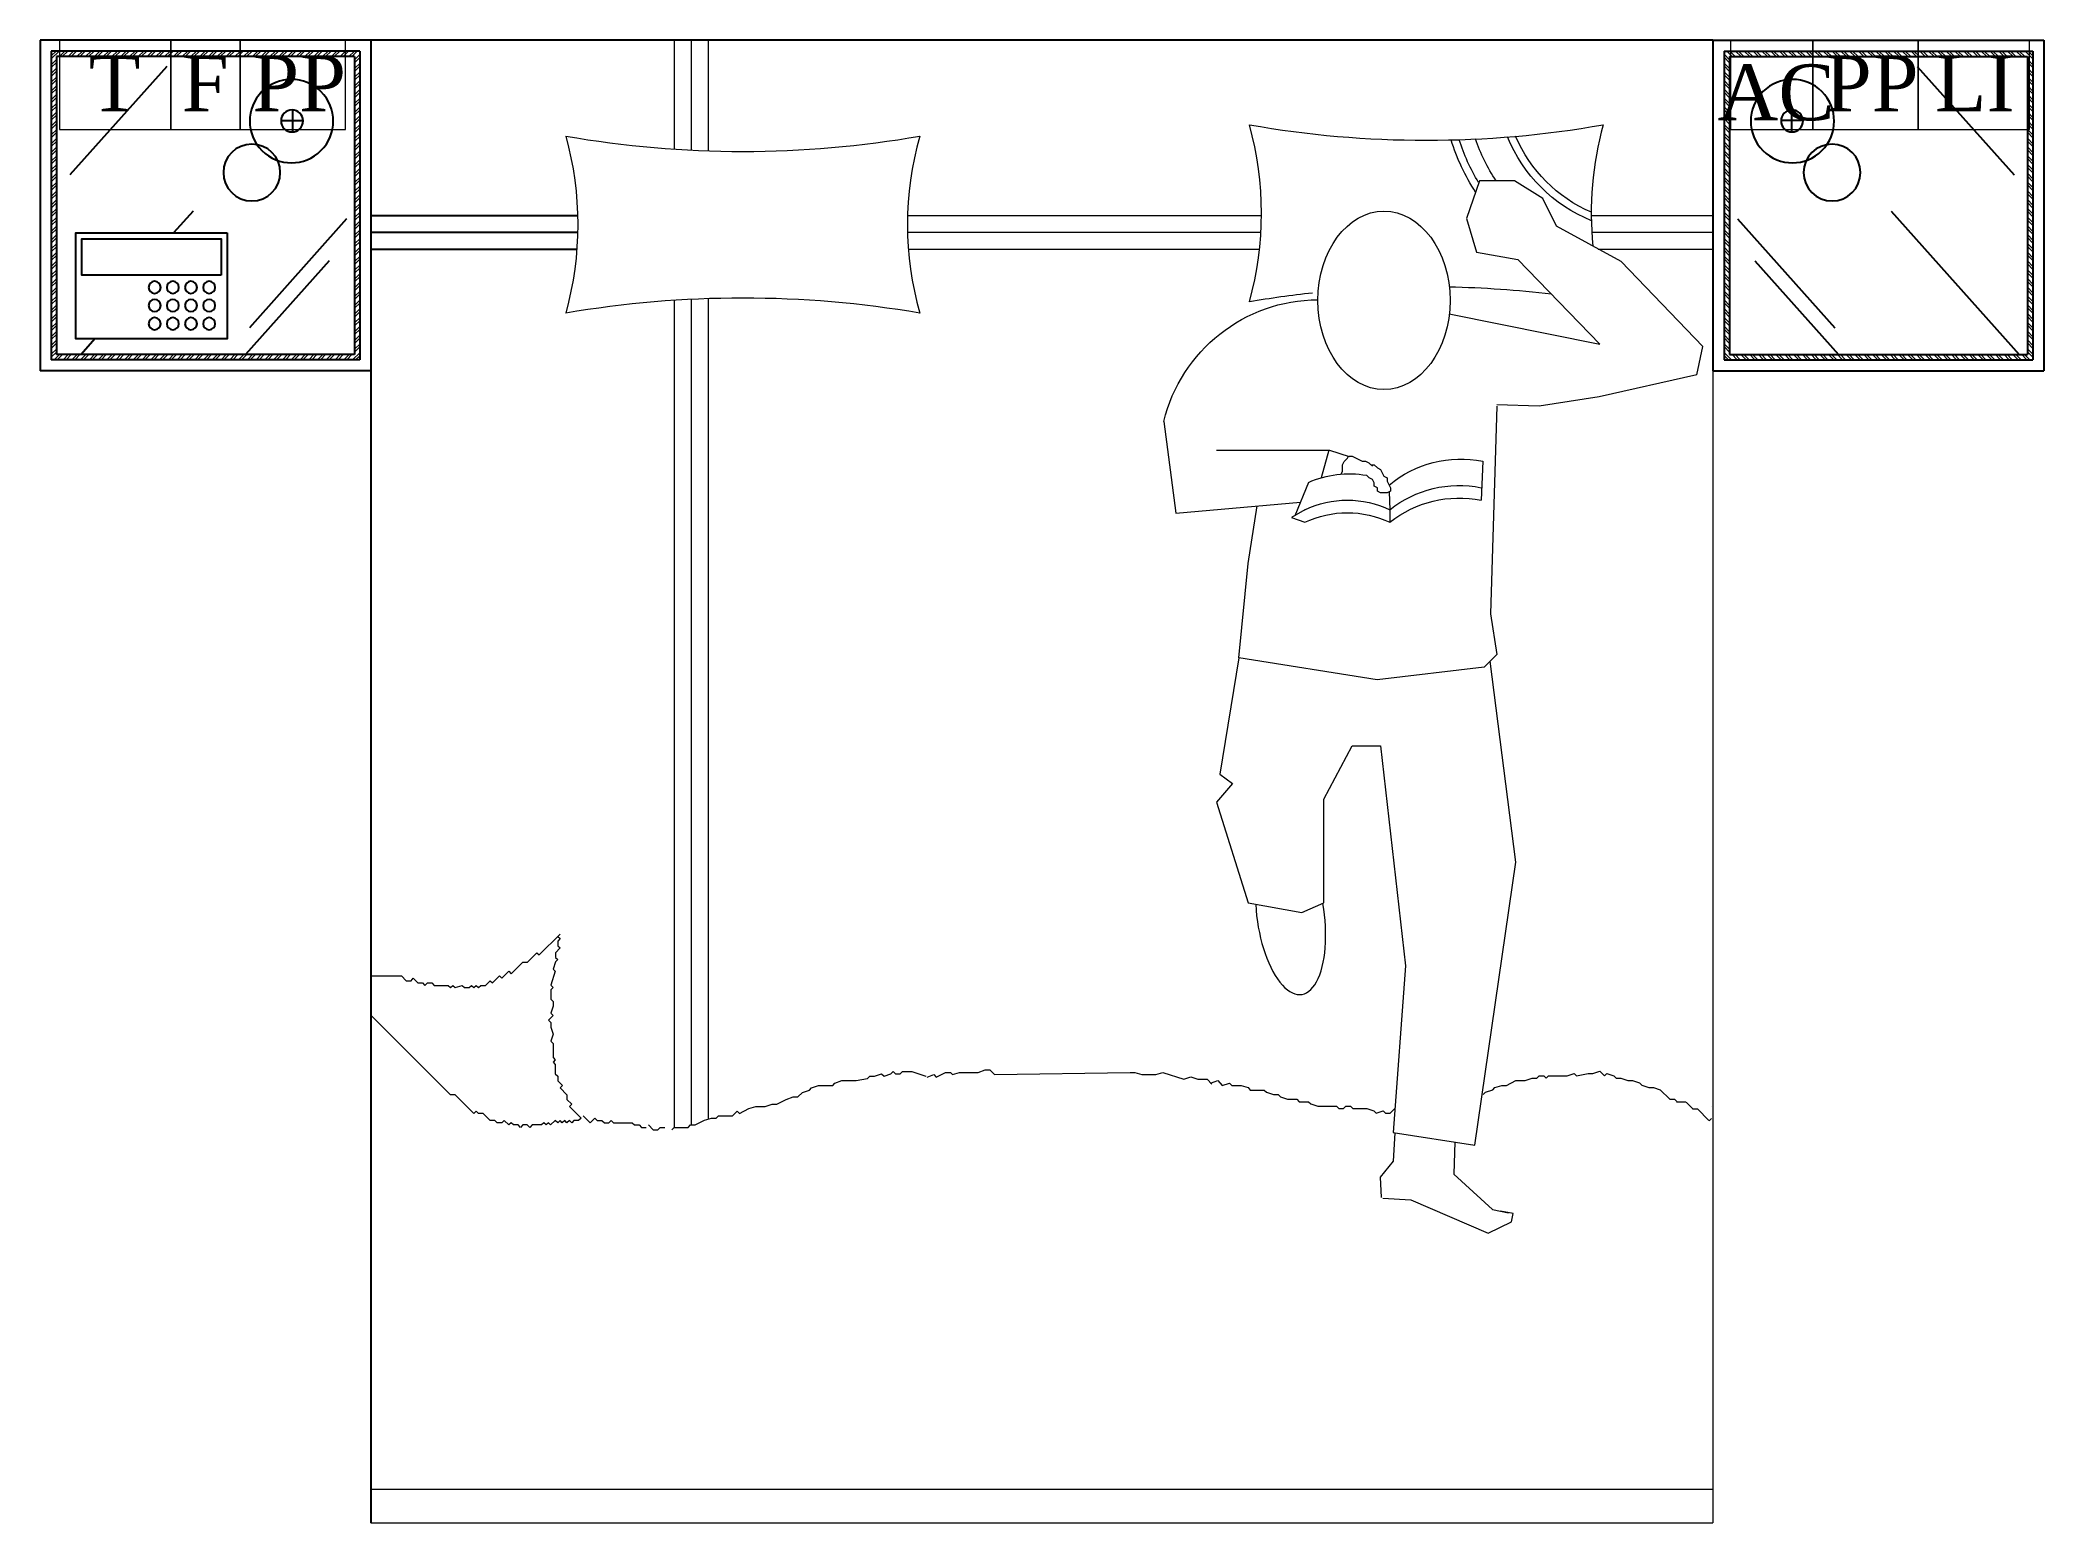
# Model space of a CAD drawing. Header units: millimetres. Extents: x -6808 to 215771, y -89660 to -16303.
# Drawn here: x 97574.6 to 97682.3, y -52667.6 to -52587.9 of the extents above; entities that cross this region are included whole.
import ezdxf

# ---------------------------------------------------------------- set-up
doc = ezdxf.new("R2010")
doc.units = ezdxf.units.MM
doc.header["$PDMODE"] = 35
doc.layers.get('0').update_dxf_attribs({"color": 8})
for name, color, linetype, lineweight in [('A- FUR', 34, 'Continuous', 0), ('ELE.13', 7, 'Continuous', 13), ('FURNITURE 2', 33, 'Continuous', 25), ('furnitures', 12, 'Continuous', 13)]:
    doc.layers.add(name, color=color, linetype=linetype, lineweight=lineweight)
doc.layers.add('furniture', color=7, linetype='Continuous', lineweight=5, true_color=0xe57b2a)
doc.styles.add('6 INCH', font='times.ttf', dxfattribs={"height": 6})

msp = doc.modelspace()

# ---------------------------------------------------------------- texts
at = {"layer": 'ELE.13', "ltscale": 5, "char_height": 3, "width": 5.27575, "attachment_point": 1, "rotation": 360, "style": '6 INCH'}
for s, insert in [('T', (97577.206, -52588.721)), (' F', (97581.066, -52588.721)), ('PP', (97585.991, -52588.721)), ('PP', (97670.533, -52588.721)), ('LI', (97676.458, -52588.721)), ('AC', (97664.765, -52589.204))]:
    msp.add_mtext(s, dxfattribs=dict(at, insert=insert))

# ---------------------------------------------------------------- blocks, each defined once
blk = doc.blocks.new('A$C1A9968DB')
at = {"layer": 'furniture', "ltscale": 0.5}
for p, q in [((7.524, 48.637), (8.851, 49.465)), ((8.851, 49.465), (10.509, 49.465)), ((10.509, 49.465), (11.117, 47.699)), ((6.881, 47.337), (7.524, 48.637)), ((3.848, 45.671), (6.881, 47.337)), ((11.117, 47.699), (10.648, 46.106)), ((3.848, 45.671), (0, 41.681)), ((8.701, 45.773), (4.853, 41.783)), ((10.648, 46.106), (8.701, 45.773)), ((11.924, 43.211), (4.853, 41.783)), ((0.296, 40.351), (0, 41.681)), ((0.296, 40.351), (4.883, 39.317)), ((4.883, 39.317), (7.695, 38.873)), ((7.695, 38.873), (9.682, 38.934)), ((9.684, 38.873), (9.98, 29.12)), ((25.343, 38.154), (24.778, 33.849)), ((17.559, 36.804), (16.623, 36.511)), ((22.855, 36.804), (17.559, 36.804)), ((17.59, 36.808), (17.948, 35.509)), ((10.346, 36.284), (10.424, 34.452)), ((15.149, 35.891), (15.071, 35.736)), ((15.304, 35.969), (15.149, 35.891)), ((15.459, 36.124), (15.304, 35.969)), ((15.615, 36.124), (15.459, 36.124)), ((15.537, 36.047), (15.692, 36.202)), ((15.692, 36.202), (15.847, 36.279)), ((15.847, 36.279), (16.003, 36.279)), ((16.003, 36.279), (16.313, 36.434)), ((16.313, 36.434), (16.469, 36.512)), ((16.469, 36.512), (16.624, 36.512)), ((16.701, 36.434), (16.658, 36.522)), ((16.857, 36.279), (16.701, 36.434)), ((16.934, 36.124), (16.857, 36.279)), ((16.934, 35.814), (16.934, 36.124)), ((17, 35.683), (16.934, 35.814)), ((14.761, 35.194), (14.683, 35.039)), ((14.683, 35.039), (14.683, 34.884)), ((14.683, 34.884), (14.838, 34.806)), ((14.744, 34.853), (14.715, 34.009)), ((14.838, 35.349), (14.761, 35.194)), ((14.993, 35.581), (14.838, 35.504)), ((14.838, 35.504), (14.838, 35.349)), ((15.071, 35.736), (14.993, 35.581)), ((15.149, 34.806), (15.304, 34.884)), ((15.304, 35.039), (15.459, 35.116)), ((15.304, 34.884), (15.304, 35.039)), ((15.459, 35.271), (15.537, 35.426)), ((15.459, 35.116), (15.459, 35.271)), ((15.537, 35.426), (15.692, 35.504)), ((15.692, 35.504), (15.813, 35.625)), ((18.542, 35.291), (19.186, 33.721)), ((14.715, 34.009), (14.715, 33.418)), ((14.838, 34.806), (15.149, 34.806)), ((18.711, 34.009), (19.341, 33.643)), ((24.778, 33.849), (18.922, 34.365)), ((21.375, 31.484), (20.947, 34.186)), ((19.341, 33.643), (18.711, 33.418)), ((21.819, 27.051), (21.375, 31.484)), ((9.98, 29.12), (9.684, 27.199)), ((8.796, 17.445), (9.996, 26.886)), ((9.684, 27.199), (10.276, 26.608)), ((10.276, 26.608), (15.307, 26.016)), ((15.307, 26.016), (21.819, 27.051)), ((21.819, 27.051), (22.707, 21.583)), ((15.159, 22.913), (13.975, 12.568)), ((16.491, 22.913), (15.159, 22.913)), ((17.823, 20.401), (16.491, 22.913)), ((22.707, 21.583), (22.115, 21.14)), ((22.115, 21.14), (22.855, 20.253)), ((17.823, 15.524), (17.823, 20.401)), ((22.855, 20.253), (21.375, 15.524)), ((10.72, 4.145), (8.796, 17.445)), ((18.859, 15.081), (17.823, 15.524)), ((21.375, 15.524), (18.859, 15.081)), ((13.975, 12.568), (14.567, 4.736)), ((14.567, 4.736), (10.72, 4.145)), ((14.482, 4.723), (14.558, 3.386)), ((11.666, 4.29), (11.705, 2.781)), ((14.558, 3.386), (15.165, 2.638)), ((11.705, 2.781), (9.887, 1.107)), ((15.165, 2.638), (15.129, 1.677)), ((9.887, 1.107), (9.138, 0.965)), ((13.732, 1.575), (10.101, 0)), ((15.053, 1.648), (13.732, 1.575)), ((10.101, 0), (9, 0.535))]:
    blk.add_line(p, q, dxfattribs=at)
blk.add_lwpolyline([(9, 0.535), (8.926, 0.924), (9.512, 1.036)], dxfattribs=at)
for centre, radius, start, end in [((18.058, 36.38), 7.498, 13.68724, 89.70433), ((11.382, 31.162), 5.226, 49.90029, 101.4337), ((11.46, 29.921), 5.226, 51.46202, 101.4337), ((16.636, 31.025), 4.672, 65.91342, 100.13711), ((11.46, 29.33), 5.226, 51.46202, 101.4337), ((16.713, 29.785), 4.672, 64.68646, 115.31354), ((16.713, 29.194), 4.672, 64.68646, 115.31354)]:
    blk.add_arc(centre, radius, start, end, dxfattribs=at)
at = {"layer": 'furniture', "ltscale": 0.5, "extrusion": (1.33e-14, -5.24506e-16, -1)}
blk.add_ellipse((14.992, 43.847), major_axis=(0, -4.194), ratio=0.740098, start_param=4.712389, end_param=10.995574, dxfattribs=at)
at = {"layer": 'furniture', "ltscale": 0.5, "extrusion": (1.32939e-14, -5.4405e-16, -1)}
blk.add_ellipse((19.382, 14.937), major_axis=(-0.513, -3.715), ratio=0.422098, start_param=4.512692, end_param=7.948784, dxfattribs=at)
blk = doc.blocks.new('*X398')
at = {"color": 0}
for p, q in [((221.8465, 124.1881), (221.8607, 124.2023)), ((221.8465, 124.1935), (221.8554, 124.2023)), ((221.8465, 124.1775), (221.8565, 124.1875)), ((221.8613, 124.1923), (221.8713, 124.2023)), ((221.8666, 124.1923), (221.8766, 124.2023)), ((221.8772, 124.1923), (221.8872, 124.2023)), ((221.8825, 124.1923), (221.8925, 124.2023)), ((221.8931, 124.1923), (221.9031, 124.2023)), ((221.8984, 124.1923), (221.9084, 124.2023)), ((221.9091, 124.1923), (221.9191, 124.2023)), ((221.9144, 124.1923), (221.9244, 124.2023)), ((221.925, 124.1923), (221.935, 124.2023)), ((221.9303, 124.1923), (221.9403, 124.2023)), ((221.9409, 124.1923), (221.9509, 124.2023)), ((221.9462, 124.1923), (221.9562, 124.2023)), ((221.9568, 124.1923), (221.9668, 124.2023)), ((221.9621, 124.1923), (221.9721, 124.2023)), ((221.9727, 124.1923), (221.9827, 124.2023)), ((221.978, 124.1923), (221.988, 124.2023)), ((221.9886, 124.1923), (221.9986, 124.2023)), ((221.9939, 124.1923), (222.0039, 124.2023)), ((222.0045, 124.1923), (222.0145, 124.2023)), ((222.0098, 124.1923), (222.0198, 124.2023)), ((222.0204, 124.1923), (222.0304, 124.2023)), ((222.0257, 124.1923), (222.0357, 124.2023)), ((222.0363, 124.1923), (222.0463, 124.2023)), ((222.0416, 124.1923), (222.0516, 124.2023)), ((222.0522, 124.1923), (222.0622, 124.2023)), ((222.0575, 124.1923), (222.0675, 124.2023)), ((222.0682, 124.1923), (222.0782, 124.2023)), ((222.0735, 124.1923), (222.0835, 124.2023)), ((222.0841, 124.1923), (222.0941, 124.2023)), ((222.0894, 124.1923), (222.0994, 124.2023)), ((222.1, 124.1923), (222.11, 124.2023)), ((222.1053, 124.1923), (222.1153, 124.2023)), ((222.1159, 124.1923), (222.1259, 124.2023)), ((222.1212, 124.1923), (222.1312, 124.2023)), ((222.1318, 124.1923), (222.1418, 124.2023)), ((222.1371, 124.1923), (222.1471, 124.2023)), ((222.1477, 124.1923), (222.1577, 124.2023)), ((222.153, 124.1923), (222.163, 124.2023)), ((222.1636, 124.1923), (222.1736, 124.2023)), ((222.1689, 124.1923), (222.1789, 124.2023)), ((222.1795, 124.1923), (222.1895, 124.2023)), ((222.1848, 124.1923), (222.1948, 124.2023)), ((222.1954, 124.1923), (222.2054, 124.2023)), ((222.2007, 124.1923), (222.2107, 124.2023)), ((222.2113, 124.1923), (222.2213, 124.2023)), ((222.2166, 124.1923), (222.2266, 124.2023)), ((222.2272, 124.1923), (222.2372, 124.2023)), ((222.2326, 124.1923), (222.2426, 124.2023)), ((222.2432, 124.1923), (222.2532, 124.2023)), ((222.2485, 124.1923), (222.2585, 124.2023)), ((222.2591, 124.1923), (222.2691, 124.2023)), ((222.2644, 124.1923), (222.2744, 124.2023)), ((222.275, 124.1923), (222.285, 124.2023)), ((222.2803, 124.1923), (222.2903, 124.2023)), ((222.2909, 124.1923), (222.3009, 124.2023)), ((222.2962, 124.1923), (222.3062, 124.2023)), ((222.3068, 124.1923), (222.3168, 124.2023)), ((222.3121, 124.1923), (222.3221, 124.2023)), ((222.3227, 124.1923), (222.3327, 124.2023)), ((222.328, 124.1923), (222.338, 124.2023)), ((222.3386, 124.1923), (222.3486, 124.2023)), ((222.3439, 124.1923), (222.3539, 124.2023)), ((222.3545, 124.1923), (222.3645, 124.2023)), ((222.3598, 124.1923), (222.3698, 124.2023)), ((222.3704, 124.1923), (222.3804, 124.2023)), ((222.3757, 124.1923), (222.3857, 124.2023)), ((222.3863, 124.1923), (222.3963, 124.2023)), ((222.3917, 124.1923), (222.4017, 124.2023)), ((222.3965, 124.1866), (222.4065, 124.1966)), ((222.3965, 124.1813), (222.4065, 124.1913)), ((221.8465, 124.1722), (221.8565, 124.1822)), ((221.8465, 124.1616), (221.8565, 124.1716)), ((221.8465, 124.1563), (221.8565, 124.1663)), ((221.8465, 124.1457), (221.8565, 124.1557)), ((222.3965, 124.1707), (222.4065, 124.1807)), ((222.3965, 124.1654), (222.4065, 124.1754)), ((222.3965, 124.1548), (222.4065, 124.1648)), ((222.3965, 124.1495), (222.4065, 124.1595)), ((221.8465, 124.1404), (221.8565, 124.1504)), ((221.8465, 124.1298), (221.8565, 124.1398)), ((221.8465, 124.1245), (221.8565, 124.1345)), ((221.8465, 124.1139), (221.8565, 124.1239)), ((221.8465, 124.1086), (221.8565, 124.1186)), ((222.3965, 124.1389), (222.4065, 124.1489)), ((222.3965, 124.1336), (222.4065, 124.1436)), ((222.3965, 124.123), (222.4065, 124.133)), ((222.3965, 124.1177), (222.4065, 124.1277)), ((222.3965, 124.1071), (222.4065, 124.1171)), ((221.8465, 124.098), (221.8565, 124.108)), ((221.8465, 124.0927), (221.8565, 124.1027)), ((221.8465, 124.0821), (221.8565, 124.0921)), ((221.8465, 124.0768), (221.8565, 124.0868)), ((222.3965, 124.1018), (222.4065, 124.1118)), ((222.3965, 124.0911), (222.4065, 124.1011)), ((222.3965, 124.0858), (222.4065, 124.0958)), ((222.3965, 124.0752), (222.4065, 124.0852)), ((222.3965, 124.0699), (222.4065, 124.0799)), ((221.8465, 124.0662), (221.8565, 124.0762)), ((221.8465, 124.0609), (221.8565, 124.0709)), ((221.8465, 124.0503), (221.8565, 124.0603)), ((221.8465, 124.045), (221.8565, 124.055)), ((221.8465, 124.0344), (221.8565, 124.0444)), ((222.3965, 124.0593), (222.4065, 124.0693)), ((222.3965, 124.054), (222.4065, 124.064)), ((222.3965, 124.0434), (222.4065, 124.0534)), ((222.3965, 124.0381), (222.4065, 124.0481)), ((221.8465, 124.029), (221.8565, 124.039)), ((221.8465, 124.0184), (221.8565, 124.0284)), ((221.8465, 124.0131), (221.8565, 124.0231)), ((221.8465, 124.0025), (221.8565, 124.0125)), ((221.8465, 123.9972), (221.8565, 124.0072)), ((222.3965, 124.0275), (222.4065, 124.0375)), ((222.3965, 124.0222), (222.4065, 124.0322)), ((222.3965, 124.0116), (222.4065, 124.0216)), ((222.3965, 124.0063), (222.4065, 124.0163)), ((222.3965, 123.9957), (222.4065, 124.0057)), ((221.8465, 123.9866), (221.8565, 123.9966)), ((221.8465, 123.9813), (221.8565, 123.9913)), ((221.8465, 123.9707), (221.8565, 123.9807)), ((221.8465, 123.9654), (221.8565, 123.9754)), ((222.3965, 123.9904), (222.4065, 124.0004)), ((222.3965, 123.9798), (222.4065, 123.9898)), ((222.3965, 123.9745), (222.4065, 123.9845)), ((222.3965, 123.9639), (222.4065, 123.9739)), ((221.8465, 123.9548), (221.8565, 123.9648)), ((221.8465, 123.9495), (221.8565, 123.9595)), ((221.8465, 123.9389), (221.8565, 123.9489)), ((221.8465, 123.9336), (221.8565, 123.9436)), ((222.3965, 123.9586), (222.4065, 123.9686)), ((222.3965, 123.948), (222.4065, 123.958)), ((222.3965, 123.9427), (222.4065, 123.9527)), ((222.3965, 123.932), (222.4065, 123.942)), ((222.3965, 123.9267), (222.4065, 123.9367)), ((221.8465, 123.923), (221.8565, 123.933)), ((221.8465, 123.9177), (221.8565, 123.9277)), ((221.8465, 123.9071), (221.8565, 123.9171)), ((221.8465, 123.9018), (221.8565, 123.9118)), ((221.8465, 123.8912), (221.8565, 123.9012)), ((222.3965, 123.9161), (222.4065, 123.9261)), ((222.3965, 123.9108), (222.4065, 123.9208)), ((222.3965, 123.9002), (222.4065, 123.9102)), ((222.3965, 123.8949), (222.4065, 123.9049)), ((221.8465, 123.8859), (221.8565, 123.8959)), ((221.8465, 123.8753), (221.8565, 123.8853)), ((221.8465, 123.8699), (221.8565, 123.8799)), ((221.8465, 123.8593), (221.8565, 123.8693)), ((221.8465, 123.854), (221.8565, 123.864)), ((222.3965, 123.8843), (222.4065, 123.8943)), ((222.3965, 123.879), (222.4065, 123.889)), ((222.3965, 123.8684), (222.4065, 123.8784)), ((222.3965, 123.8631), (222.4065, 123.8731)), ((222.3965, 123.8525), (222.4065, 123.8625)), ((221.8465, 123.8434), (221.8565, 123.8534)), ((221.8465, 123.8381), (221.8565, 123.8481)), ((221.8465, 123.8275), (221.8565, 123.8375)), ((221.8465, 123.8222), (221.8565, 123.8322)), ((222.3965, 123.8472), (222.4065, 123.8572)), ((222.3965, 123.8366), (222.4065, 123.8466)), ((222.3965, 123.8313), (222.4065, 123.8413)), ((222.3965, 123.8207), (222.4065, 123.8307)), ((222.3965, 123.8154), (222.4065, 123.8254)), ((221.8465, 123.8116), (221.8565, 123.8216)), ((221.8465, 123.8063), (221.8565, 123.8163)), ((221.8465, 123.7957), (221.8565, 123.8057)), ((221.8465, 123.7904), (221.8565, 123.8004)), ((221.8465, 123.7798), (221.8565, 123.7898)), ((222.3965, 123.8048), (222.4065, 123.8148)), ((222.3965, 123.7995), (222.4065, 123.8095)), ((222.3965, 123.7889), (222.4065, 123.7989)), ((222.3965, 123.7836), (222.4065, 123.7936)), ((221.8465, 123.7745), (221.8565, 123.7845)), ((221.8465, 123.7639), (221.8565, 123.7739)), ((221.8465, 123.7586), (221.8565, 123.7686)), ((221.8465, 123.748), (221.8565, 123.758)), ((221.8465, 123.7427), (221.8565, 123.7527)), ((222.3965, 123.7729), (222.4065, 123.7829)), ((222.3965, 123.7676), (222.4065, 123.7776)), ((222.3965, 123.757), (222.4065, 123.767)), ((222.3965, 123.7517), (222.4065, 123.7617)), ((221.8465, 123.7321), (221.8565, 123.7421)), ((221.8465, 123.7268), (221.8565, 123.7368)), ((221.8465, 123.7162), (221.8565, 123.7262)), ((221.8465, 123.7109), (221.8565, 123.7209)), ((222.3965, 123.7411), (222.4065, 123.7511)), ((222.3965, 123.7358), (222.4065, 123.7458)), ((222.3965, 123.7252), (222.4065, 123.7352)), ((222.3965, 123.7199), (222.4065, 123.7299)), ((222.3965, 123.7093), (222.4065, 123.7193)), ((221.8465, 123.7002), (221.8565, 123.7102)), ((221.8465, 123.6949), (221.8565, 123.7049)), ((221.8465, 123.6843), (221.8565, 123.6943)), ((221.8465, 123.679), (221.8565, 123.689)), ((222.3965, 123.704), (222.4065, 123.714)), ((222.3965, 123.6934), (222.4065, 123.7034)), ((222.3965, 123.6881), (222.4065, 123.6981)), ((222.3965, 123.6775), (222.4065, 123.6875)), ((222.3965, 123.6722), (222.4065, 123.6822)), ((221.8465, 123.6684), (221.8565, 123.6784)), ((221.8465, 123.6631), (221.8565, 123.6731)), ((221.8465, 123.6525), (221.8565, 123.6625)), ((221.8465, 123.6472), (221.8565, 123.6572)), ((221.8523, 123.6423), (221.8623, 123.6523)), ((221.8576, 123.6423), (221.8676, 123.6523)), ((221.8682, 123.6423), (221.8782, 123.6523)), ((221.8735, 123.6423), (221.8835, 123.6523)), ((221.8841, 123.6423), (221.8941, 123.6523)), ((221.8894, 123.6423), (221.8994, 123.6523)), ((221.9, 123.6423), (221.91, 123.6523)), ((221.9053, 123.6423), (221.9153, 123.6523)), ((221.9159, 123.6423), (221.9259, 123.6523)), ((221.9212, 123.6423), (221.9312, 123.6523)), ((221.9318, 123.6423), (221.9418, 123.6523)), ((221.9371, 123.6423), (221.9471, 123.6523)), ((221.9477, 123.6423), (221.9577, 123.6523)), ((221.953, 123.6423), (221.963, 123.6523)), ((221.9636, 123.6423), (221.9736, 123.6523)), ((221.9689, 123.6423), (221.9789, 123.6523)), ((221.9795, 123.6423), (221.9895, 123.6523)), ((221.9848, 123.6423), (221.9948, 123.6523)), ((221.9954, 123.6423), (222.0054, 123.6523)), ((222.0008, 123.6423), (222.0108, 123.6523)), ((222.0114, 123.6423), (222.0214, 123.6523)), ((222.0167, 123.6423), (222.0267, 123.6523)), ((222.0273, 123.6423), (222.0373, 123.6523)), ((222.0326, 123.6423), (222.0426, 123.6523)), ((222.0432, 123.6423), (222.0532, 123.6523)), ((222.0485, 123.6423), (222.0585, 123.6523)), ((222.0591, 123.6423), (222.0691, 123.6523)), ((222.0644, 123.6423), (222.0744, 123.6523)), ((222.075, 123.6423), (222.085, 123.6523)), ((222.0803, 123.6423), (222.0903, 123.6523)), ((222.0909, 123.6423), (222.1009, 123.6523)), ((222.0962, 123.6423), (222.1062, 123.6523)), ((222.1068, 123.6423), (222.1168, 123.6523)), ((222.1121, 123.6423), (222.1221, 123.6523)), ((222.1227, 123.6423), (222.1327, 123.6523)), ((222.128, 123.6423), (222.138, 123.6523)), ((222.1386, 123.6423), (222.1486, 123.6523)), ((222.1439, 123.6423), (222.1539, 123.6523)), ((222.1545, 123.6423), (222.1645, 123.6523)), ((222.1599, 123.6423), (222.1699, 123.6523)), ((222.1705, 123.6423), (222.1805, 123.6523)), ((222.1758, 123.6423), (222.1858, 123.6523)), ((222.1864, 123.6423), (222.1964, 123.6523)), ((222.1917, 123.6423), (222.2017, 123.6523)), ((222.2023, 123.6423), (222.2123, 123.6523)), ((222.2076, 123.6423), (222.2176, 123.6523)), ((222.2182, 123.6423), (222.2282, 123.6523)), ((222.2235, 123.6423), (222.2335, 123.6523)), ((222.2341, 123.6423), (222.2441, 123.6523)), ((222.2394, 123.6423), (222.2494, 123.6523)), ((222.25, 123.6423), (222.26, 123.6523)), ((222.2553, 123.6423), (222.2653, 123.6523)), ((222.2659, 123.6423), (222.2759, 123.6523)), ((222.2712, 123.6423), (222.2812, 123.6523)), ((222.2818, 123.6423), (222.2918, 123.6523)), ((222.2871, 123.6423), (222.2971, 123.6523)), ((222.2977, 123.6423), (222.3077, 123.6523)), ((222.303, 123.6423), (222.313, 123.6523)), ((222.3136, 123.6423), (222.3236, 123.6523)), ((222.3189, 123.6423), (222.3289, 123.6523)), ((222.3296, 123.6423), (222.3396, 123.6523)), ((222.3349, 123.6423), (222.3449, 123.6523)), ((222.3455, 123.6423), (222.3555, 123.6523)), ((222.3508, 123.6423), (222.3608, 123.6523)), ((222.3614, 123.6423), (222.3714, 123.6523)), ((222.3667, 123.6423), (222.3767, 123.6523)), ((222.3773, 123.6423), (222.3873, 123.6523)), ((222.3826, 123.6423), (222.3926, 123.6523)), ((222.3932, 123.6423), (222.4065, 123.6557)), ((222.3965, 123.6616), (222.4065, 123.6716)), ((222.3965, 123.6563), (222.4065, 123.6663)), ((222.3985, 123.6423), (222.4065, 123.6504))]:
    blk.add_line(p, q, dxfattribs=at)
blk = doc.blocks.new('M_DFURN_LEM_3D TELEPHONE_P')
at = {"color": 0, "linetype": 'ByBlock', "lineweight": -2}
for points in [[(0.25, -0.0875), (0.25, 0.0875), (0, 0.0875), (0, -0.0875)], [(0.24, -0.0175), (0.01, -0.0175), (0.01, -0.0775), (0.24, -0.0775)]]:
    blk.add_lwpolyline(points, close=True, dxfattribs=at)
for centre in [(0.13, 0.0625), (0.16, 0.0625), (0.19, 0.0625), (0.22, 0.0625), (0.13, 0.0325), (0.16, 0.0325), (0.19, 0.0325), (0.22, 0.0325), (0.13, 0.0025), (0.16, 0.0025), (0.19, 0.0025), (0.22, 0.0025)]:
    blk.add_circle(centre, 0.01, dxfattribs=at)
at = {"layer": 'Defpoints', "color": 0, "linetype": 'ByBlock', "lineweight": -2}
blk.add_point((0.25, 0), dxfattribs=at)
blk = doc.blocks.new('ertergrgr')
at = {"layer": 'furnitures', "color": 27, "ltscale": 50}
for p, q in [((-766411.4, 424368.94), (-766482.81, 424368.94)), ((-766482.81, 424290.02), (-766482.81, 424368.94)), ((-766411.4, 424367.15), (-766482.81, 424367.15)), ((-766428.65, 424347.76), (-766429.15, 424347.51)), ((-766428.4, 424347.76), (-766428.65, 424347.76)), ((-766428.44, 424303.81), (-766428.44, 424347.76)), ((-766428.28, 424347.89), (-766428.4, 424347.76)), ((-766427.54, 424347.89), (-766428.28, 424347.89)), ((-766427.41, 424348.01), (-766427.54, 424347.89)), ((-766427.54, 424303.86), (-766427.54, 424347.89)), ((-766426.79, 424347.89), (-766427.04, 424347.89)), ((-766426.67, 424348.01), (-766426.79, 424347.89)), ((-766426.42, 424348.01), (-766426.67, 424348.01)), ((-766426.17, 424347.76), (-766426.42, 424348.01)), ((-766425.8, 424347.89), (-766426.05, 424347.89)), ((-766425.68, 424347.76), (-766425.8, 424347.89)), ((-766425.43, 424347.76), (-766425.68, 424347.76)), ((-766425.3, 424347.64), (-766425.43, 424347.76)), ((-766424.81, 424347.64), (-766425.3, 424347.64)), ((-766424.56, 424347.64), (-766424.81, 424347.64)), ((-766424.31, 424347.64), (-766424.56, 424347.64)), ((-766424.19, 424347.52), (-766424.31, 424347.64)), ((-766424.06, 424347.64), (-766424.19, 424347.52)), ((-766423.82, 424347.64), (-766424.06, 424347.64)), ((-766423.69, 424347.52), (-766423.82, 424347.64)), ((-766423.07, 424347.64), (-766423.32, 424347.39)), ((-766422.7, 424347.27), (-766423.07, 424347.64)), ((-766422.2, 424347.52), (-766422.08, 424347.64)), ((-766422.08, 424347.64), (-766421.96, 424347.52)), ((-766421.96, 424347.52), (-766421.83, 424347.64)), ((-766421.83, 424347.64), (-766421.71, 424347.52)), ((-766421.71, 424347.52), (-766421.58, 424347.64)), ((-766421.58, 424347.64), (-766421.46, 424347.52)), ((-766421.46, 424347.52), (-766421.34, 424347.64)), ((-766421.34, 424347.64), (-766421.21, 424347.52)), ((-766421.21, 424347.52), (-766420.96, 424347.76)), ((-766420.96, 424347.76), (-766420.84, 424347.64)), ((-766420.84, 424347.64), (-766420.72, 424347.76)), ((-766420.72, 424347.76), (-766420.59, 424347.64)), ((-766420.59, 424347.64), (-766420.47, 424347.76)), ((-766420.47, 424347.76), (-766419.97, 424347.76)), ((-766419.97, 424347.76), (-766419.85, 424347.89)), ((-766419.85, 424347.89), (-766419.72, 424347.76)), ((-766419.72, 424347.76), (-766419.48, 424347.76)), ((-766419.48, 424347.76), (-766419.35, 424347.89)), ((-766419.35, 424347.89), (-766419.23, 424347.76)), ((-766419.23, 424347.76), (-766418.98, 424347.76)), ((-766418.98, 424347.76), (-766418.86, 424347.64)), ((-766418.86, 424347.64), (-766418.73, 424347.76)), ((-766418.73, 424347.76), (-766418.48, 424347.52)), ((-766418.48, 424347.52), (-766418.36, 424347.64)), ((-766418.36, 424347.64), (-766418.11, 424347.64)), ((-766418.11, 424347.64), (-766417.99, 424347.52)), ((-766482.61, 424347.54), (-766482.73, 424347.42)), ((-766482.73, 424346.79), (-766482.73, 424346.79)), ((-766481.98, 424346.9), (-766482.6, 424347.52)), ((-766481.73, 424346.9), (-766481.98, 424346.9)), ((-766481.38, 424346.54), (-766481.75, 424346.92)), ((-766480.87, 424346.53), (-766481.36, 424346.53)), ((-766480.76, 424346.39), (-766480.88, 424346.51)), ((-766465.63, 424347.13), (-766465.88, 424346.89)), ((-766465.38, 424347.13), (-766465.63, 424347.13)), ((-766465.26, 424347.01), (-766465.38, 424347.13)), ((-766464.89, 424347.13), (-766465.26, 424347.01)), ((-766464.76, 424347.01), (-766464.89, 424347.13)), ((-766464.39, 424346.89), (-766464.76, 424347.01)), ((-766463.65, 424346.89), (-766464.39, 424346.89)), ((-766463.52, 424346.76), (-766463.65, 424346.89)), ((-766463.27, 424346.76), (-766463.52, 424346.76)), ((-766463.15, 424346.89), (-766463.27, 424346.76)), ((-766462.9, 424346.89), (-766463.15, 424346.89)), ((-766462.78, 424346.76), (-766462.9, 424346.89)), ((-766462.53, 424346.76), (-766462.78, 424346.76)), ((-766461.79, 424346.76), (-766462.53, 424346.76)), ((-766461.41, 424346.64), (-766461.79, 424346.76)), ((-766461.29, 424346.52), (-766461.41, 424346.64)), ((-766461.04, 424346.52), (-766461.29, 424346.52)), ((-766460.79, 424346.52), (-766461.04, 424346.52)), ((-766460.67, 424346.39), (-766460.79, 424346.52)), ((-766432.99, 424346.65), (-766433.49, 424346.4)), ((-766432.74, 424346.65), (-766432.99, 424346.65)), ((-766432.37, 424346.77), (-766432.74, 424346.65)), ((-766431.88, 424346.77), (-766432.37, 424346.77)), ((-766431.5, 424346.89), (-766431.88, 424346.77)), ((-766431.01, 424347.14), (-766431.5, 424346.89)), ((-766430.88, 424347.02), (-766431.01, 424347.14)), ((-766430.64, 424347.27), (-766430.88, 424347.02)), ((-766430.39, 424347.27), (-766430.64, 424347.27)), ((-766430.14, 424347.27), (-766430.39, 424347.27)), ((-766429.89, 424347.27), (-766430.14, 424347.27)), ((-766429.77, 424347.39), (-766429.89, 424347.27)), ((-766429.52, 424347.39), (-766429.77, 424347.39)), ((-766429.15, 424347.51), (-766429.52, 424347.39)), ((-766429.34, 424303.77), (-766429.34, 424347.45)), ((-766423.44, 424347.52), (-766423.69, 424347.52)), ((-766423.32, 424347.39), (-766423.44, 424347.52)), ((-766422.58, 424347.39), (-766422.45, 424347.52)), ((-766421.96, 424346.77), (-766422.58, 424347.39)), ((-766422.45, 424347.52), (-766422.2, 424347.52)), ((-766422.08, 424346.65), (-766421.96, 424346.77)), ((-766421.83, 424346.4), (-766422.08, 424346.65)), ((-766417.99, 424347.52), (-766417.74, 424347.52)), ((-766417.74, 424347.52), (-766417.37, 424347.15)), ((-766417.37, 424347.15), (-766417.12, 424347.15)), ((-766417.12, 424347.15), (-766417, 424347.02)), ((-766417, 424347.02), (-766416.87, 424347.15)), ((-766416.87, 424347.15), (-766415.88, 424346.15)), ((-766480.51, 424346.39), (-766480.76, 424346.39)), ((-766480.01, 424345.89), (-766480.51, 424346.39)), ((-766479.64, 424345.77), (-766480.01, 424345.89)), ((-766479.39, 424345.77), (-766479.64, 424345.77)), ((-766479.02, 424345.64), (-766479.39, 424345.77)), ((-766478.9, 424345.52), (-766479.02, 424345.64)), ((-766478.53, 424345.4), (-766478.9, 424345.52)), ((-766471.83, 424345.65), (-766472.33, 424345.4)), ((-766471.58, 424345.65), (-766471.83, 424345.65)), ((-766471.21, 424345.77), (-766471.58, 424345.65)), ((-766471.09, 424345.89), (-766471.21, 424345.77)), ((-766470.71, 424346.02), (-766471.09, 424345.89)), ((-766470.59, 424346.14), (-766470.71, 424346.02)), ((-766460.17, 424346.39), (-766460.67, 424346.39)), ((-766459.8, 424346.27), (-766460.17, 424346.39)), ((-766459.68, 424346.14), (-766459.8, 424346.27)), ((-766459.43, 424346.14), (-766459.68, 424346.14)), ((-766459.06, 424346.02), (-766459.43, 424346.14)), ((-766458.93, 424345.9), (-766459.06, 424346.02)), ((-766458.19, 424345.9), (-766458.93, 424345.9)), ((-766458.07, 424345.77), (-766458.19, 424345.9)), ((-766457.7, 424345.65), (-766458.07, 424345.77)), ((-766457.2, 424345.65), (-766457.7, 424345.65)), ((-766457.08, 424345.53), (-766457.2, 424345.65)), ((-766456.7, 424345.65), (-766457.08, 424345.53)), ((-766456.46, 424345.4), (-766456.7, 424345.65)), ((-766456.08, 424345.53), (-766456.46, 424345.4)), ((-766455.89, 424345.33), (-766456.14, 424345.58)), ((-766436.09, 424345.53), (-766436.46, 424345.4)), ((-766435.97, 424345.65), (-766436.09, 424345.53)), ((-766435.22, 424345.65), (-766435.97, 424345.65)), ((-766434.85, 424345.78), (-766435.22, 424345.65)), ((-766434.73, 424345.9), (-766434.85, 424345.78)), ((-766434.36, 424346.03), (-766434.73, 424345.9)), ((-766434.11, 424346.27), (-766434.36, 424346.03)), ((-766433.86, 424346.27), (-766434.11, 424346.27)), ((-766433.49, 424346.4), (-766433.86, 424346.27)), ((-766421.83, 424346.15), (-766421.83, 424346.4)), ((-766421.46, 424345.78), (-766421.83, 424346.15)), ((-766421.59, 424345.66), (-766421.46, 424345.78)), ((-766421.34, 424345.41), (-766421.59, 424345.66)), ((-766415.88, 424346.15), (-766415.63, 424346.15)), ((-766415.63, 424346.15), (-766411.4, 424341.92)), ((-766478.28, 424345.4), (-766478.53, 424345.4)), ((-766477.91, 424345.27), (-766478.28, 424345.4)), ((-766477.66, 424345.27), (-766477.91, 424345.27)), ((-766477.53, 424345.15), (-766477.66, 424345.27)), ((-766477.16, 424345.02), (-766477.53, 424345.15)), ((-766477.04, 424345.15), (-766477.16, 424345.02)), ((-766476.79, 424344.9), (-766477.04, 424345.15)), ((-766476.42, 424345.02), (-766476.79, 424344.9)), ((-766476.17, 424345.02), (-766476.42, 424345.02)), ((-766475.55, 424345.15), (-766476.17, 424345.02)), ((-766475.43, 424345.02), (-766475.55, 424345.15)), ((-766475.05, 424345.15), (-766475.43, 424345.02)), ((-766474.31, 424345.15), (-766475.05, 424345.15)), ((-766474.06, 424345.15), (-766474.31, 424345.15)), ((-766473.94, 424345.27), (-766474.06, 424345.15)), ((-766473.81, 424345.15), (-766473.94, 424345.27)), ((-766473.57, 424345.15), (-766473.81, 424345.15)), ((-766473.44, 424345.27), (-766473.57, 424345.15)), ((-766473.19, 424345.27), (-766473.44, 424345.27)), ((-766472.82, 424345.4), (-766473.19, 424345.27)), ((-766472.33, 424345.4), (-766472.82, 424345.4)), ((-766455.4, 424345.33), (-766455.89, 424345.33)), ((-766455.02, 424345.2), (-766455.4, 424345.33)), ((-766454.65, 424345.33), (-766455.02, 424345.2)), ((-766453.54, 424344.96), (-766454.65, 424345.33)), ((-766453.16, 424345.08), (-766453.54, 424344.96)), ((-766452.92, 424345.08), (-766453.16, 424345.08)), ((-766452.42, 424345.08), (-766452.92, 424345.08)), ((-766452.05, 424344.96), (-766452.42, 424345.08)), ((-766451.8, 424344.96), (-766452.05, 424344.96)), ((-766444.58, 424345.08), (-766451.8, 424344.96)), ((-766444.33, 424344.83), (-766444.58, 424345.08)), ((-766444.09, 424344.83), (-766444.33, 424344.83)), ((-766443.71, 424344.96), (-766444.09, 424344.83)), ((-766443.47, 424344.96), (-766443.71, 424344.96)), ((-766442.72, 424344.96), (-766443.47, 424344.96)), ((-766442.35, 424345.08), (-766442.72, 424344.96)), ((-766442.23, 424344.96), (-766442.35, 424345.08)), ((-766441.98, 424344.96), (-766442.23, 424344.96)), ((-766441.48, 424345.21), (-766441.98, 424344.96)), ((-766441.36, 424345.08), (-766441.48, 424345.21)), ((-766440.99, 424345.21), (-766441.36, 424345.08)), ((-766440.18, 424344.91), (-766440.93, 424345.16)), ((-766439.69, 424344.91), (-766440.18, 424344.91)), ((-766439.56, 424345.03), (-766439.69, 424344.91)), ((-766439.32, 424345.03), (-766439.56, 424345.03)), ((-766439.19, 424344.91), (-766439.32, 424345.03)), ((-766439.07, 424345.03), (-766439.19, 424344.91)), ((-766438.7, 424345.16), (-766439.07, 424345.03)), ((-766438.57, 424345.03), (-766438.7, 424345.16)), ((-766438.2, 424345.16), (-766438.57, 424345.03)), ((-766437.95, 424345.16), (-766438.2, 424345.16)), ((-766437.83, 424345.28), (-766437.95, 424345.16)), ((-766437.21, 424345.4), (-766437.83, 424345.28)), ((-766436.46, 424345.4), (-766437.21, 424345.4)), ((-766421.34, 424345.16), (-766421.34, 424345.41)), ((-766421.21, 424345.04), (-766421.34, 424345.16)), ((-766421.21, 424344.54), (-766421.21, 424345.04)), ((-766421.09, 424344.42), (-766421.21, 424344.54)), ((-766421.21, 424344.29), (-766421.09, 424344.42)), ((-766421.09, 424344.17), (-766421.21, 424344.29)), ((-766421.09, 424343.92), (-766421.09, 424344.17)), ((-766421.09, 424343.42), (-766421.09, 424343.92)), ((-766420.97, 424343.3), (-766421.09, 424343.42)), ((-766421.09, 424342.93), (-766420.97, 424343.3)), ((-766420.97, 424342.56), (-766421.09, 424342.93)), ((-766420.97, 424342.31), (-766420.97, 424342.56)), ((-766420.84, 424342.18), (-766420.97, 424342.31)), ((-766421.09, 424341.94), (-766420.84, 424342.18)), ((-766420.97, 424341.81), (-766421.09, 424341.94)), ((-766421.09, 424341.44), (-766420.97, 424341.81)), ((-766421.09, 424341.19), (-766421.09, 424341.44)), ((-766420.97, 424341.07), (-766421.09, 424341.19)), ((-766421.21, 424339.58), (-766420.97, 424340.32)), ((-766421.09, 424340.45), (-766420.97, 424340.57)), ((-766420.97, 424340.32), (-766421.09, 424340.45)), ((-766420.97, 424340.57), (-766420.97, 424341.07)), ((-766417.87, 424340.2), (-766418.24, 424339.83)), ((-766417.74, 424340.08), (-766417.87, 424340.2)), ((-766417.49, 424340.33), (-766417.74, 424340.08)), ((-766417.25, 424340.33), (-766417.49, 424340.33)), ((-766417.12, 424340.45), (-766417.25, 424340.33)), ((-766417, 424340.33), (-766417.12, 424340.45)), ((-766416.87, 424340.45), (-766417, 424340.33)), ((-766416.75, 424340.33), (-766416.87, 424340.45)), ((-766416.63, 424340.45), (-766416.75, 424340.33)), ((-766416.38, 424340.45), (-766416.63, 424340.45)), ((-766416.25, 424340.33), (-766416.38, 424340.45)), ((-766415.88, 424340.45), (-766416.25, 424340.33)), ((-766415.76, 424340.33), (-766415.88, 424340.45)), ((-766415.63, 424340.45), (-766415.76, 424340.33)), ((-766415.51, 424340.33), (-766415.63, 424340.45)), ((-766415.26, 424340.33), (-766415.51, 424340.33)), ((-766414.77, 424340.33), (-766415.26, 424340.33)), ((-766414.64, 424340.2), (-766414.77, 424340.33)), ((-766414.4, 424340.2), (-766414.64, 424340.2)), ((-766414.27, 424340.33), (-766414.4, 424340.2)), ((-766414.15, 424340.2), (-766414.27, 424340.33)), ((-766413.9, 424340.2), (-766414.15, 424340.2)), ((-766413.65, 424339.95), (-766413.9, 424340.2)), ((-766421.34, 424338.96), (-766421.22, 424339.08)), ((-766421.09, 424339.46), (-766421.21, 424339.58)), ((-766421.22, 424339.08), (-766421.09, 424339.46)), ((-766419.73, 424339.09), (-766420.22, 424338.59)), ((-766419.48, 424339.09), (-766419.73, 424339.09)), ((-766418.86, 424339.71), (-766419.48, 424339.09)), ((-766418.73, 424339.58), (-766418.86, 424339.71)), ((-766418.36, 424339.95), (-766418.73, 424339.58)), ((-766418.24, 424339.83), (-766418.36, 424339.95)), ((-766413.53, 424340.08), (-766413.65, 424339.95)), ((-766413.28, 424340.08), (-766413.53, 424340.08)), ((-766413.03, 424339.83), (-766413.28, 424340.08)), ((-766412.78, 424339.83), (-766413.03, 424339.83)), ((-766411.4, 424339.83), (-766412.78, 424339.83)), ((-766420.35, 424338.71), (-766421.46, 424337.6)), ((-766421.46, 424338.34), (-766421.22, 424338.59)), ((-766421.34, 424338.22), (-766421.46, 424338.34)), ((-766421.46, 424337.84), (-766421.34, 424337.97)), ((-766421.22, 424338.84), (-766421.34, 424338.96)), ((-766421.34, 424337.97), (-766421.34, 424338.22)), ((-766421.22, 424338.59), (-766421.22, 424338.84)), ((-766420.22, 424338.59), (-766420.35, 424338.71)), ((-766421.34, 424337.72), (-766421.46, 424337.84)), ((-766421.46, 424337.6), (-766421.34, 424337.72)), ((-766476.71, 424301.14), (-766482.81, 424301.14)), ((-766439.99, 424301.14), (-766458.68, 424301.14)), ((-766476.37, 424300.24), (-766482.81, 424300.24)), ((-766439.95, 424300.24), (-766458.75, 424300.24)), ((-766476.34, 424299.35), (-766482.81, 424299.35)), ((-766439.95, 424299.35), (-766458.78, 424299.35)), ((-766429.34, 424290.02), (-766429.34, 424295.92)), ((-766428.44, 424290.02), (-766428.44, 424295.88)), ((-766427.54, 424290.02), (-766427.54, 424295.83))]:
    blk.add_line(p, q, dxfattribs=at)
at = {"layer": 'furnitures', "color": 27, "lineweight": 25}
for p, q in [((-766411.4, 424290.02), (-766411.4, 424368.94)), ((-766500.42, 424290.02), (-766500.42, 424307.63)), ((-766482.81, 424307.63), (-766500.42, 424307.63)), ((-766483.4, 424307.04), (-766499.84, 424307.04)), ((-766499.84, 424290.61), (-766499.84, 424307.04)), ((-766483.4, 424290.61), (-766483.4, 424307.04)), ((-766482.81, 424290.02), (-766482.81, 424307.63)), ((-766411.4, 424307.63), (-766393.79, 424307.63)), ((-766411.4, 424290.02), (-766411.4, 424307.63)), ((-766410.81, 424307.04), (-766394.38, 424307.04)), ((-766410.81, 424290.61), (-766410.81, 424307.04)), ((-766394.38, 424290.61), (-766394.38, 424307.04)), ((-766393.79, 424290.02), (-766393.79, 424307.63)), ((-766483.69, 424306.75), (-766499.54, 424306.75)), ((-766499.54, 424290.9), (-766499.54, 424306.75)), ((-766492.29, 424299.13), (-766499.1, 424306.75)), ((-766485.04, 424301.76), (-766489.49, 424306.75)), ((-766483.69, 424290.9), (-766483.69, 424306.75)), ((-766410.52, 424306.75), (-766394.67, 424306.75)), ((-766410.52, 424290.9), (-766410.52, 424306.75)), ((-766409.18, 424301.76), (-766404.72, 424306.75)), ((-766396.71, 424305.92), (-766395.97, 424306.75)), ((-766394.67, 424290.9), (-766394.67, 424306.75)), ((-766484.11, 424299.54), (-766489.29, 424305.33)), ((-766410.1, 424299.54), (-766404.93, 424305.33)), ((-766411.4, 424301.14), (-766422.36, 424301.14)), ((-766411.4, 424300.24), (-766422.4, 424300.24)), ((-766401.93, 424299.13), (-766400.9, 424300.28)), ((-766411.4, 424299.35), (-766422.4, 424299.35)), ((-766493.67, 424291.42), (-766498.84, 424297.2)), ((-766400.54, 424291.42), (-766395.37, 424297.2)), ((-766487.61, 424294.3), (-766486.43, 424294.3)), ((-766486.99, 424293.74), (-766486.99, 424294.91)), ((-766406.61, 424294.3), (-766407.78, 424294.3)), ((-766407.23, 424293.74), (-766407.23, 424294.91)), ((-766482.81, 424290.02), (-766500.42, 424290.02)), ((-766483.4, 424290.61), (-766499.84, 424290.61)), ((-766483.69, 424290.9), (-766499.54, 424290.9)), ((-766482.81, 424290.02), (-766411.4, 424290.02))]:
    blk.add_line(p, q, dxfattribs=at)
at = {"layer": 'furnitures', "color": 22, "lineweight": 25}
for p, q in [((-766411.4, 424290.02), (-766393.79, 424290.02)), ((-766410.81, 424290.61), (-766394.38, 424290.61)), ((-766410.52, 424290.9), (-766394.67, 424290.9))]:
    blk.add_line(p, q, dxfattribs=at)
at = {"layer": 'furnitures', "color": 27, "ltscale": 50}
for centre, major_axis, start_param, end_param in [((-766467.56, 424358.9), (-39.42, 39.42), 2.465124, 2.525887), ((-766441.11, 424299.24), (-12.5, 12.5), 0.515723, 1.055073), ((-766431.19, 424359.5), (39.42, 39.42), 3.757298, 4.096684), ((-766457.06, 424299.84), (-12.1, 12.1), 3.64836, 4.205622), ((-766404.74, 424299.84), (12.5, 12.5), 2.08652, 2.625869), ((-766467.56, 424358.9), (-39.42, 39.42), 2.236467, 2.33439), ((-766494.01, 424299.24), (-12.5, 12.5), 3.657316, 4.025726), ((-766467.56, 424240.93), (38.48, 38.48), 0.611504, 0.959293), ((-766431.19, 424241.53), (-38.48, 38.48), -0.959293, -0.611504)]:
    blk.add_ellipse(centre, major_axis=major_axis, ratio=1, start_param=start_param, end_param=end_param, dxfattribs=at)
at = {"layer": 'furnitures', "color": 27, "ltscale": 50, "extrusion": (0, 0, -1)}
for major_axis, start_param, end_param in [((5.75, 5.75), -0.39886, 0.397646), ((-5.46, 5.46), 1.194323, 1.951682), ((-6.91, 6.91), 1.769788, 2.024428), ((7.5, 7.5), 0.240275, 0.476843), ((-7.79, 7.79), 1.778194, 2.058369)]:
    blk.add_ellipse((-766479.41, 424292.1), major_axis=major_axis, ratio=1, start_param=start_param, end_param=end_param, dxfattribs=at)
at = {"layer": 'furnitures', "color": 27, "lineweight": 25, "extrusion": (0, 0, -1)}
for centre, major_axis, start_param, end_param in [((-766489.15, 424297.07), (1.07, 1.07), 0.785398, 7.068583), ((-766405.06, 424297.07), (1.07, 1.07), 0.785398, 7.068583), ((-766487.04, 424294.33), (-1.57, 1.57), 2.35619449018631, 8.639379797365892), ((-766407.17, 424294.33), (-1.57, 1.57), 2.35619449018631, 8.639379797365892), ((-766487.02, 424294.32), (-0.415, 0.415), 2.35619449015004, 8.639379797329626), ((-766407.2, 424294.32), (0.415, 0.415), 0.785398, 7.068583)]:
    blk.add_ellipse(centre, major_axis=major_axis, ratio=1, start_param=start_param, end_param=end_param, dxfattribs=at)
at = {"layer": 'A- FUR', "color": 27, "extrusion": (0, 0, -1), "xscale": 1.132284455181866, "yscale": 1.132284455181866, "zscale": -1.132284454635607, "rotation": 179.9999999990779}
blk.add_blockref('A$C1A9968DB', (766482.28, 424353.52), dxfattribs=at)
at = {"layer": 'furnitures', "color": 27, "lineweight": 25, "xscale": 29.3478260932935, "yscale": 29.3478260932935, "zscale": 29.34782607924797, "rotation": 90}
blk.add_blockref('*X398', (-762854.77, 417779.89), dxfattribs=at)
at = {"layer": 'furnitures', "color": 27, "lineweight": 25, "extrusion": (0, 0, -1), "xscale": 29.3478260932935, "yscale": 29.3478260932935, "zscale": -29.34782607924797, "rotation": 90}
blk.add_blockref('*X398', (770039.45, 417779.89), dxfattribs=at)
at = {"layer": 'furnitures', "color": 27, "lineweight": 25, "extrusion": (0, 0, -1), "xscale": 32.22511693204992, "yscale": 32.22511693204992, "zscale": -32.22511691662734}
blk.add_blockref('M_DFURN_LEM_3D TELEPHONE_P', (766395.7, 424303.1), dxfattribs=at)

# ---------------------------------------------------------------- linework, layer by layer
at = {"layer": 'ELE.13', "ltscale": 5}
for points in [[(97575.623, -52592.696), (97581.623, -52592.696), (97581.623, -52587.896), (97575.623, -52587.896)], [(97581.623, -52592.696), (97585.339, -52592.696), (97585.339, -52587.896), (97581.623, -52587.896)], [(97585.339, -52592.696), (97591.001, -52592.696), (97591.001, -52587.896), (97585.339, -52587.896)], [(97665.458, -52592.696), (97669.881, -52592.696), (97669.881, -52587.896), (97665.458, -52587.896)], [(97669.881, -52592.696), (97675.544, -52592.696), (97675.544, -52587.896), (97669.881, -52587.896)], [(97675.544, -52592.696), (97681.544, -52592.696), (97681.544, -52587.896), (97675.544, -52587.896)]]:
    msp.add_lwpolyline(points, close=True, dxfattribs=at)

# ---------------------------------------------------------------- block references
at = {"layer": 'FURNITURE 2', "xscale": 1.010278441972019, "yscale": 1.010278441972019, "zscale": 1.010278441972019, "rotation": 180.0000000133386}
msp.add_blockref('ertergrgr', (-676696.54, 376063.163), dxfattribs=at)

msp.set_redraw_order([(e.dxf.handle, doc.entitydb.next_handle()) for e in msp.query("TEXT MTEXT ATTDEF DIMENSION ARC_DIMENSION")])  # texts and dimensions are drawn at this point

doc.saveas('drawing.dxf')
